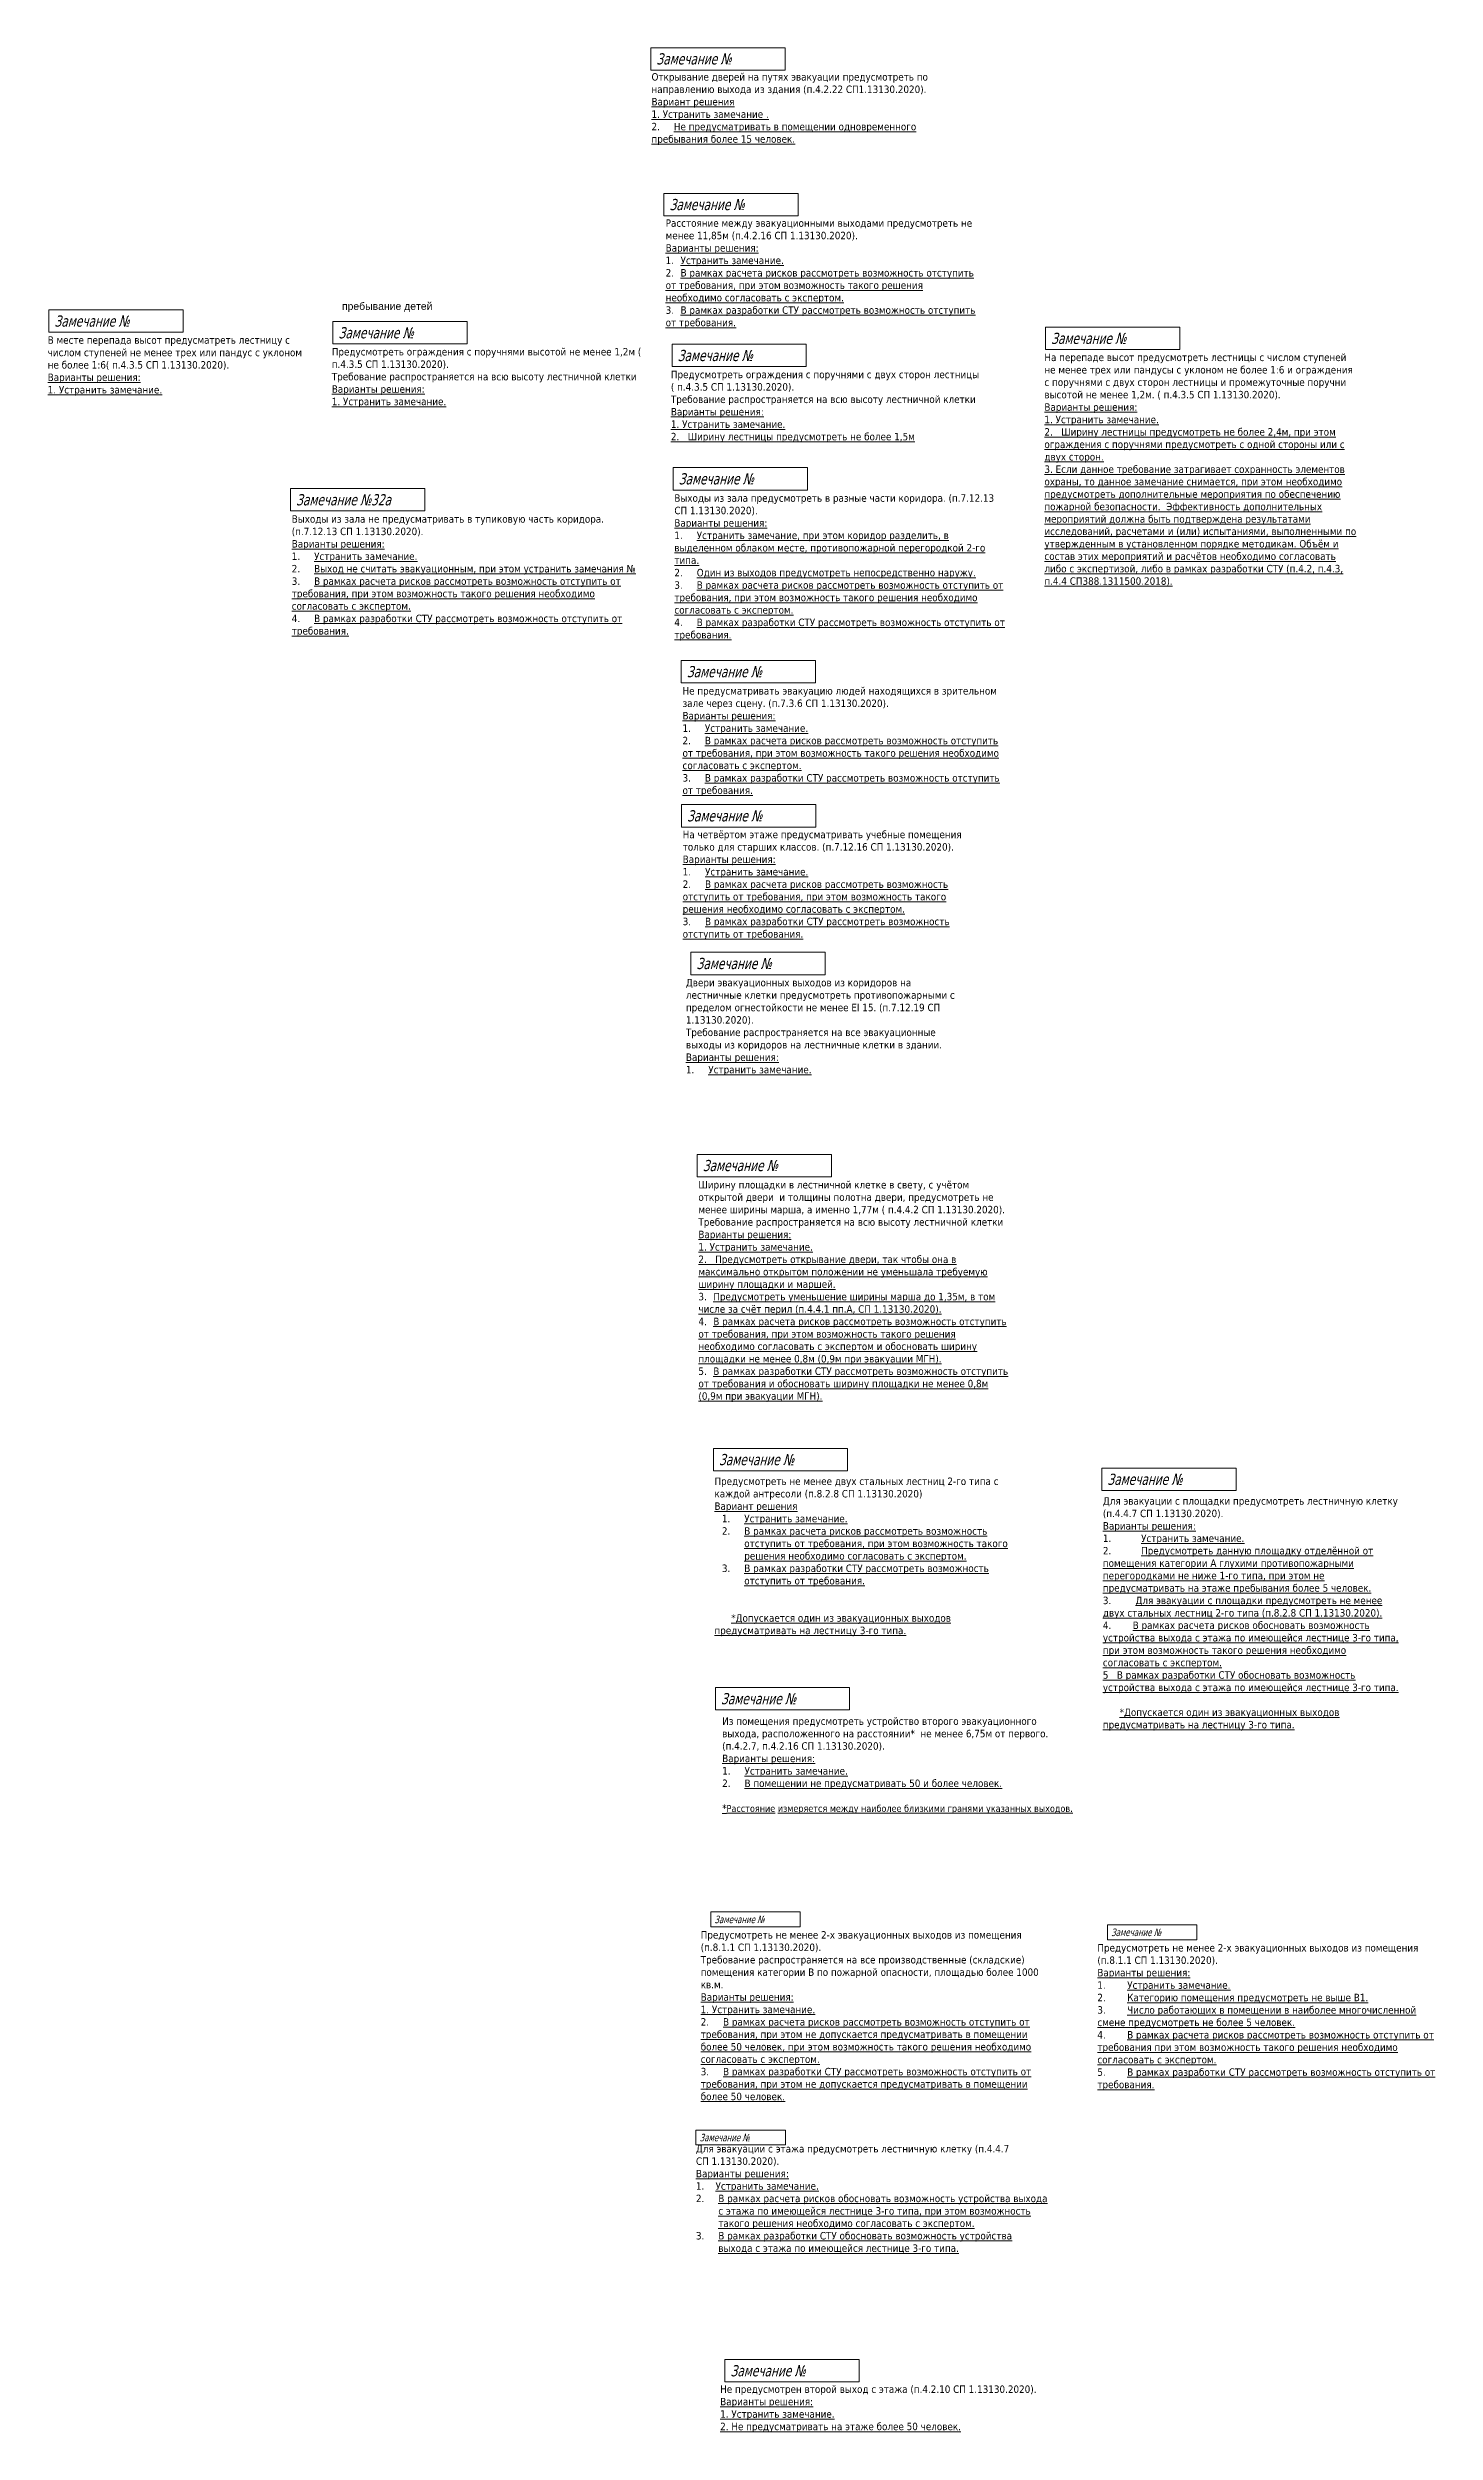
# Model space of a CAD drawing. Header units: millimetres. Extents: x -204396 to 1997851, y -2958255 to 237418.
# Drawn here: x 98460 to 210111, y -883605 to -691701 of the extents above; entities that cross this region are included whole.
import ezdxf

# ---------------------------------------------------------------- set-up
doc = ezdxf.new("R2010")
doc.units = ezdxf.units.MM
doc.layers.add('экспертиза', color=1, linetype='Continuous', lineweight=0)
doc.styles.get("Standard").update_dxf_attribs({"font": 'arial.ttf'})
doc.styles.add('ЭКСПЕРТИЗА', font='tahoma.ttf')

msp = doc.modelspace()

# ---------------------------------------------------------------- texts
at = {"layer": 'экспертиза', "lineweight": 0, "style": 'ЭКСПЕРТИЗА', "oblique": 14.99998, "width": 0.8}
for p in [(147438, -693051), (148493, -704774), (99004, -714149), (149889, -742363), (150668, -765850), (152472, -805774), (183726, -807360), (152634, -825015)]:
    msp.add_text('Замечание №', height=900, dxfattribs=at).set_placement(p)
at = {"layer": 'экспертиза', "color": 4, "lineweight": 0, "style": 'ЭКСПЕРТИЗА', "oblique": 14.99998, "width": 0.8}
for s, p in [('Замечание №', (121863, -715092)), ('Замечание №', (179202, -715542)), ('Замечание №', (149148, -716920)), ('Замечание №', (149233, -726846)), ('Замечание №32а', (118445, -728531)), ('Замечание №', (149907, -753967)), ('Замечание №', (151167, -782109)), ('Замечание №', (153401, -879100))]:
    msp.add_text(s, height=900, dxfattribs=at).set_placement(p)
at = {"layer": 'экспертиза', "style": 'ЭКСПЕРТИЗА', "oblique": 14.99998, "width": 0.8}
for p in [(152112, -842630), (184028, -843668), (150921, -860182)]:
    msp.add_text('Замечание №', height=600, dxfattribs=at).set_placement(p)
at = {"layer": 'экспертиза', "lineweight": 0, "insert": (147044, -693748), "char_height": 600, "width": 22991.53, "attachment_point": 1, "style": 'ЭКСПЕРТИЗА'}
msp.add_mtext('Открывание дверей на путях эвакуации предусмотреть по направлению выхода из здания (п.4.2.22 СП1.13130.2020).\\P{\\L\\C6;Вариант решения \\P1. Устранить замечание .\\P\\pt1800;\\l2.^I\\LНе предусматривать в помещении одновременного пребывания более 15 человек.}', dxfattribs=at)
at = {"layer": 'экспертиза', "lineweight": 0, "ltscale": 100, "char_height": 600, "attachment_point": 1, "style": 'ЭКСПЕРТИЗА'}
for s, insert, width in [('\\pt1200;Расстояние между эвакуационными выходами предусмотреть не менее 11,85м (п.4.2.16 СП 1.13130.2020).{\\L\\C6;\\PВарианты решения:\\P\\l1.^I\\LУстранить замечание.\\P\\l2.^I\\LВ рамках расчета рисков рассмотреть возможность отступить от требования, при этом возможность такого решения необходимо согласовать с экспертом.\\H0.91667x;\\l\\C0;\\P\\H1.09091x;\\C6;3.^I\\LВ рамках разработки СТУ рассмотреть возможность отступить от требования. }', (148183, -705514), 25338.67), ('\\pt1200;В месте перепада высот предусматреть лестницу с числом ступеней не менее трех или пандус с уклоном не более 1:6( п.4.3.5 СП 1.13130.2020).\\P{\\L\\C6;Варианты решения:\\P1. Устранить замечание.}', (98460, -714926), 21446.8), ('\\pt1200;Не предусматривать эвакуацию людей находящихся в зрительном зале через сцену. (п.7.3.6 СП 1.13130.2020).\\P{\\L\\C6;Варианты решения:\\P\\pt1800,16800;\\l1.^I\\LУстранить замечание.\\P\\l2.^I\\LВ рамках расчета рисков рассмотреть возможность отступить от требования, при этом возможность такого решения необходимо согласовать с экспертом.\\H0.91667x;\\l\\C0;\\P\\H1.09091x;\\C6;3.^I\\LВ рамках разработки СТУ рассмотреть возможность отступить от требования. }', (149540, -743159), 25571.14), ('Двери эвакуационных выходов из коридоров на лестничные клетки предусмотреть противопожарными с пределом огнестойкости не менее EI 15. (п.7.12.19 СП 1.13130.2020).\\PТребование распространяется на все эвакуационные выходы из коридоров на лестничные клетки в здании.\\P{\\L\\C6;Варианты решения: \\P\\pt1800;\\l1.^I\\LУстранить замечание.}', (149813, -766640), 22739.99), ('Предусмотреть не менее двух стальных лестниц 2-го типа с каждой антресоли (п.8.2.8 СП 1.13130.2020)\\P{\\L\\C6;Вариант решения \\P\\pi-1800,l2400,t2400;\\l1.^I\\LУстранить замечание.\\P\\l2.^I\\LВ рамках расчета рисков рассмотреть возможность отступить от требования, при этом возможность такого решения необходимо согласовать с экспертом.\\H0.91667x;\\l\\C0;\\P\\H1.09091x;\\C6;3.^I\\LВ рамках разработки СТУ рассмотреть возможность отступить от требования. \\P\\pi0,l0,tz;\\P\\P\\pi1350;*Допускается один из эвакуационных выходов предусматривать на лестницу 3-го типа.\\P\\pi0; }', (152109, -806769), 24274.29), ('Для эвакуации с площадки предусмотреть лестничную клетку (п.4.4.7 СП 1.13130.2020).\\P{\\L\\C6;Варианты решения: \\P\\l1.^I\\L   Устранить замечание.\\P\\l2.^I\\L   Предусмотреть данную площадку отделённой от помещения категории А глухими противопожарными перегородками не ниже 1-го типа, при этом не предусматривать на этаже пребывания более 5 человек.\\P\\l3.^I\\L Для эвакуации с площадки предусмотреть не менее двух стальных лестниц 2-го типа (п.8.2.8 СП 1.13130.2020). \\P\\l4.^I\\LВ рамках расчета рисков обосновать возможность устройства выхода с этажа по имеющейся лестнице 3-го типа, при этом возможность такого решения необходимо согласовать с экспертом.\\P5   В рамках разработки СТУ обосновать возможность устройства выхода с этажа по имеющейся лестнице 3-го типа.\\P\\P\\pi1350;*Допускается один из эвакуационных выходов предусматривать на лестницу 3-го типа.}', (183363, -808355), 24274.29), ('Предусмотреть не менее 2-х эвакуационных выходов из помещения (п.8.1.1 СП 1.13130.2020).\\PТребование распространяется на все производственные (складские) помещения категории В по пожарной опасности, площадью более 1000 кв.м.\\P{\\L\\C6;Варианты решения: \\P1. Устранить замечание.\\P\\pt1800,16800;\\l2.^I\\LВ рамках расчета рисков рассмотреть возможность отступить от требования, при этом не допускается предусматривать в помещении более 50 человек, при этом возможность такого решения необходимо согласовать с экспертом.\\H0.91667x;\\l\\C0;\\P\\H1.09091x;\\C6;3.^I\\LВ рамках разработки СТУ рассмотреть возможность отступить от требования, при этом не допускается предусматривать в помещении более 50 человек.  }', (151003, -843273), 27995.93), ('Предусмотреть не менее 2-х эвакуационных выходов из помещения (п.8.1.1 СП 1.13130.2020).\\P{\\L\\C6;Варианты решения: \\P\\l1.^I\\LУстранить замечание.\\P\\l2.^I\\LКатегорию помещения предусмотреть не выше В1.\\P\\l3.^I\\LЧисло работающих в помещении в наиболее многочисленной смене предусмотреть не более 5 человек.\\P\\l4.^I\\LВ рамках расчета рисков рассмотреть возможность отступить от требования при этом возможность такого решения необходимо согласовать с экспертом.\\H0.91667x;\\l\\C0;\\P\\H1.09091x;\\C6;5.^I\\LВ рамках разработки СТУ рассмотреть возможность отступить от требования. }', (182920, -844312), 27995.93), ('Для эвакуации с этажа предусмотреть лестничную клетку (п.4.4.7\\PСП 1.13130.2020).\\P{\\L\\C6;Варианты решения: \\P\\l1.    \\LУстранить замечание.\\P\\pi-1800,l1800,t1800;\\l2.^I\\LВ рамках расчета рисков обосновать возможность устройства выхода с этажа по имеющейся лестнице 3-го типа, при этом возможность такого решения необходимо согласовать с экспертом.\\P\\l3.^I\\LВ рамках разработки СТУ обосновать возможность устройства выхода с этажа по имеющейся лестнице 3-го типа.}', (150621, -860482), 28220.07)]:
    msp.add_mtext(s, dxfattribs=dict(at, insert=insert, width=width))
at = {"layer": 'экспертиза', "color": 2, "insert": (122134, -712200), "char_height": 600, "width": 9514.89, "attachment_point": 1}
msp.add_mtext('пребывание детей', dxfattribs=at)
at = {"layer": 'экспертиза', "color": 4, "lineweight": 0, "ltscale": 100, "char_height": 600, "attachment_point": 1, "style": 'ЭКСПЕРТИЗА'}
for s, insert, width in [('Предусмотреть ограждения с поручнями высотой не менее 1,2м{\\C2; }( п.4.3.5 СП 1.13130.2020).\\P\\pt1200;Требование распространяется на всю высоту лестничной клетки\\P{\\L\\C6;Варианты решения:\\P1. Устранить замечание.}', (121319, -715870), 24839.31), ('Предусмотреть ограждения с поручнями с двух сторон лестницы{\\C2; }( п.4.3.5 СП 1.13130.2020).\\P\\pt1200;Требование распространяется на всю высоту лестничной клетки\\P{\\L\\C6;Варианты решения:\\P1. Устранить замечание.\\P2.   Ширину лестницы предусмотреть не более 1,5м}', (148604, -717697), 25132.27), ('На перепаде высот предусмотреть лестницы с числом ступеней не менее трех или пандусы с уклоном не более 1:6 и ограждения с поручнями с двух сторон лестницы и промежуточные поручни  высотой не менее 1,2м. ( п.4.3.5 СП 1.13130.2020).\\P\\pt1200;{\\L\\C6;Варианты решения:\\P1. Устранить замечание.\\P2.   Ширину лестницы предусмотреть не более 2,4м, при этом ограждения с поручнями предусмотреть с одной стороны или с двух сторон.\\P\\ptz;3. Если данное требование затрагивает сохранность элементов охраны, то данное замечание снимается, при этом необходимо предусмотреть дополнительные мероприятия по обеспечению пожарной безопасности.  Эффективность дополнительных мероприятий должна быть подтверждена результатами исследований, расчетами и (или) испытаниями, выполненными по утвержденным в установленном порядке методикам. Объём и состав этих мероприятий и расчётов необходимо согласовать либо с экспертизой, либо в рамках разработки СТУ (п.4.2, п.4.3, п.4.4 СП388.1311500.2018).}', (178658, -716320), 25132.27), ('\\pt1200;Выходы из зала предусмотреть в разные части коридора. (п.7.12.13 СП 1.13130.2020).\\P{\\L\\C6;Варианты решения:\\P\\pt1800,16800;\\l1.^I\\LУстранить замечание, при этом коридор разделить, в выделенном облаком месте, противопожарной перегородкой 2-го типа.\\P\\l2.^I\\LОдин из выходов предусмотреть непосредственно наружу.\\P\\l3.^I\\LВ рамках расчета рисков рассмотреть возможность отступить от требования, при этом возможность такого решения необходимо согласовать с экспертом.\\H0.91667x;\\l\\C0;\\P\\H1.09091x;\\C6;4.^I\\LВ рамках разработки СТУ рассмотреть возможность отступить от требования. }', (148883, -727643), 26552.35), ('\\pt1200;Выходы из зала не предусматривать в тупиковую часть коридора. (п.7.12.13 СП 1.13130.2020).\\P{\\L\\C6;Варианты решения:\\P\\pt1800,16800;\\l1.^I\\LУстранить замечание.\\P\\l2.^I\\LВыход не считать эвакуационным, при этом устранить замечания №\\P\\l3.^I\\LВ рамках расчета рисков рассмотреть возможность отступить от требования, при этом возможность такого решения необходимо согласовать с экспертом.\\H0.91667x;\\l\\C0;\\P\\H1.09091x;\\C6;4.^I\\LВ рамках разработки СТУ рассмотреть возможность отступить от требования. }', (118096, -729327), 26552.35), ('На четвёртом этаже предусматривать учебные помещения  только для старших классов. (п.7.12.16 СП 1.13130.2020).\\P{\\L\\C6;Варианты решения: \\P\\pt1800;\\l1.^I\\LУстранить замечание.\\P\\l2.^I\\LВ рамках расчета рисков рассмотреть возможность отступить от требования, при этом возможность такого решения необходимо согласовать с экспертом.\\H0.91667x;\\l\\C0;\\P\\H1.09091x;\\C6;3.^I\\LВ рамках разработки СТУ рассмотреть возможность отступить от требования. }', (149554, -754716), 22739.99), ('Ширину площадки в лестничной клетке в свету, с учётом открытой двери  и толщины полотна двери, предусмотреть не менее ширины марша, а именно 1,77м{\\C2; }( п.4.4.2 СП 1.13130.2020).\\P\\pt1200;Требование распространяется на всю высоту лестничной клетки\\P{\\L\\C6;Варианты решения:\\P1. Устранить замечание.\\P2.   Предусмотреть открывание двери, так чтобы она в максимально открытом положении не уменьшала требуемую ширину площадки и маршей.\\P\\l3.^I\\LПредусмотреть уменьшение ширины марша до 1,35м, в том числе за счёт перил (п.4.4.1 пп.А, СП 1.13130.2020).\\P\\l4.^I\\LВ рамках расчета рисков рассмотреть возможность отступить от требования, при этом возможность такого решения необходимо согласовать с экспертом и обосновать ширину площадки не менее 0,8м (0,9м при эвакуации МГН).\\H0.91667x;\\l\\C0;\\P\\H1.09091x;\\C6;5.^I\\LВ рамках разработки СТУ рассмотреть возможность отступить от требования и обосновать ширину площадки не менее 0,8м (0,9м при эвакуации МГН).}', (150818, -782905), 25132.27), ('Не предусмотрен второй выход с этажа (п.4.2.10 СП 1.13130.2020).\\P{\\L\\C6;Варианты решения:\\P1. Устранить замечание.\\P2. Не предусматривать на этаже более 50 человек.}', (152569, -879833), 29086.62)]:
    msp.add_mtext(s, dxfattribs=dict(at, insert=insert, width=width))
at = {"layer": 'экспертиза', "lineweight": 0, "ltscale": 600, "transparency": 33554687, "insert": (152731, -826072), "char_height": 600, "width": 27272.73, "attachment_point": 1, "style": 'ЭКСПЕРТИЗА'}
msp.add_mtext('Из помещения предусмотреть устройство второго эвакуационного выхода, расположенного на расстоянии*  не менее 6,75м от первого. (п.4.2.7, п.4.2.16 СП 1.13130.2020).\\P{\\L\\C6;Варианты решения:\\P\\pt1800,16800;\\l1.^I\\LУстранить замечание.\\P\\l2.^I\\LВ помещении не предусматривать 50 и более человек. \\H0.91667x;\\l\\C2;\\P\\ptz;\\H1.09091x;\\L\\C6;\\P*\\H0.91667x;Расстояние измеряется между наиболее близкими гранями указанных выходов.}', dxfattribs=at)

# ---------------------------------------------------------------- linework, layer by layer
at = {"layer": 'экспертиза', "lineweight": 0}
for points in [[(146988, -691701), (157788, -691701), (157788, -693501), (146988, -693501), (146988, -691701)], [(148043, -703424), (158843, -703424), (158843, -705224), (148043, -705224), (148043, -703424)], [(98554, -712799), (109354, -712799), (109354, -714599), (98554, -714599), (98554, -712799)], [(149439, -741013), (160239, -741013), (160239, -742813), (149439, -742813), (149439, -741013)], [(150218, -764500), (161018, -764500), (161018, -766300), (150218, -766300), (150218, -764500)], [(152022, -804424), (162822, -804424), (162822, -806224), (152022, -806224), (152022, -804424)], [(183276, -806010), (194076, -806010), (194076, -807810), (183276, -807810), (183276, -806010)], [(152184, -823665), (162984, -823665), (162984, -825465), (152184, -825465), (152184, -823665)]]:
    msp.add_lwpolyline(points, dxfattribs=at)
at = {"layer": 'экспертиза', "color": 4, "lineweight": 0}
for points in [[(121413, -713742), (132213, -713742), (132213, -715542), (121413, -715542), (121413, -713742)], [(148698, -715570), (159498, -715570), (159498, -717370), (148698, -717370), (148698, -715570)], [(178752, -714192), (189552, -714192), (189552, -715992), (178752, -715992), (178752, -714192)], [(117995, -727181), (128795, -727181), (128795, -728981), (117995, -728981), (117995, -727181)], [(148783, -725496), (159583, -725496), (159583, -727296), (148783, -727296), (148783, -725496)], [(149457, -752617), (160257, -752617), (160257, -754417), (149457, -754417), (149457, -752617)], [(150717, -780759), (161517, -780759), (161517, -782559), (150717, -782559), (150717, -780759)], [(152951, -877750), (163751, -877750), (163751, -879550), (152951, -879550), (152951, -877750)]]:
    msp.add_lwpolyline(points, dxfattribs=at)
at = {"layer": 'экспертиза'}
for points in [[(151812, -841730), (159012, -841730), (159012, -842930), (151812, -842930), (151812, -841730)], [(183728, -842768), (190928, -842768), (190928, -843968), (183728, -843968), (183728, -842768)], [(150621, -859282), (157821, -859282), (157821, -860482), (150621, -860482), (150621, -859282)]]:
    msp.add_lwpolyline(points, dxfattribs=at)

msp.set_redraw_order([(e.dxf.handle, doc.entitydb.next_handle()) for e in msp.query("TEXT MTEXT ATTDEF DIMENSION ARC_DIMENSION")])  # texts and dimensions are drawn at this point

doc.saveas('drawing.dxf')
